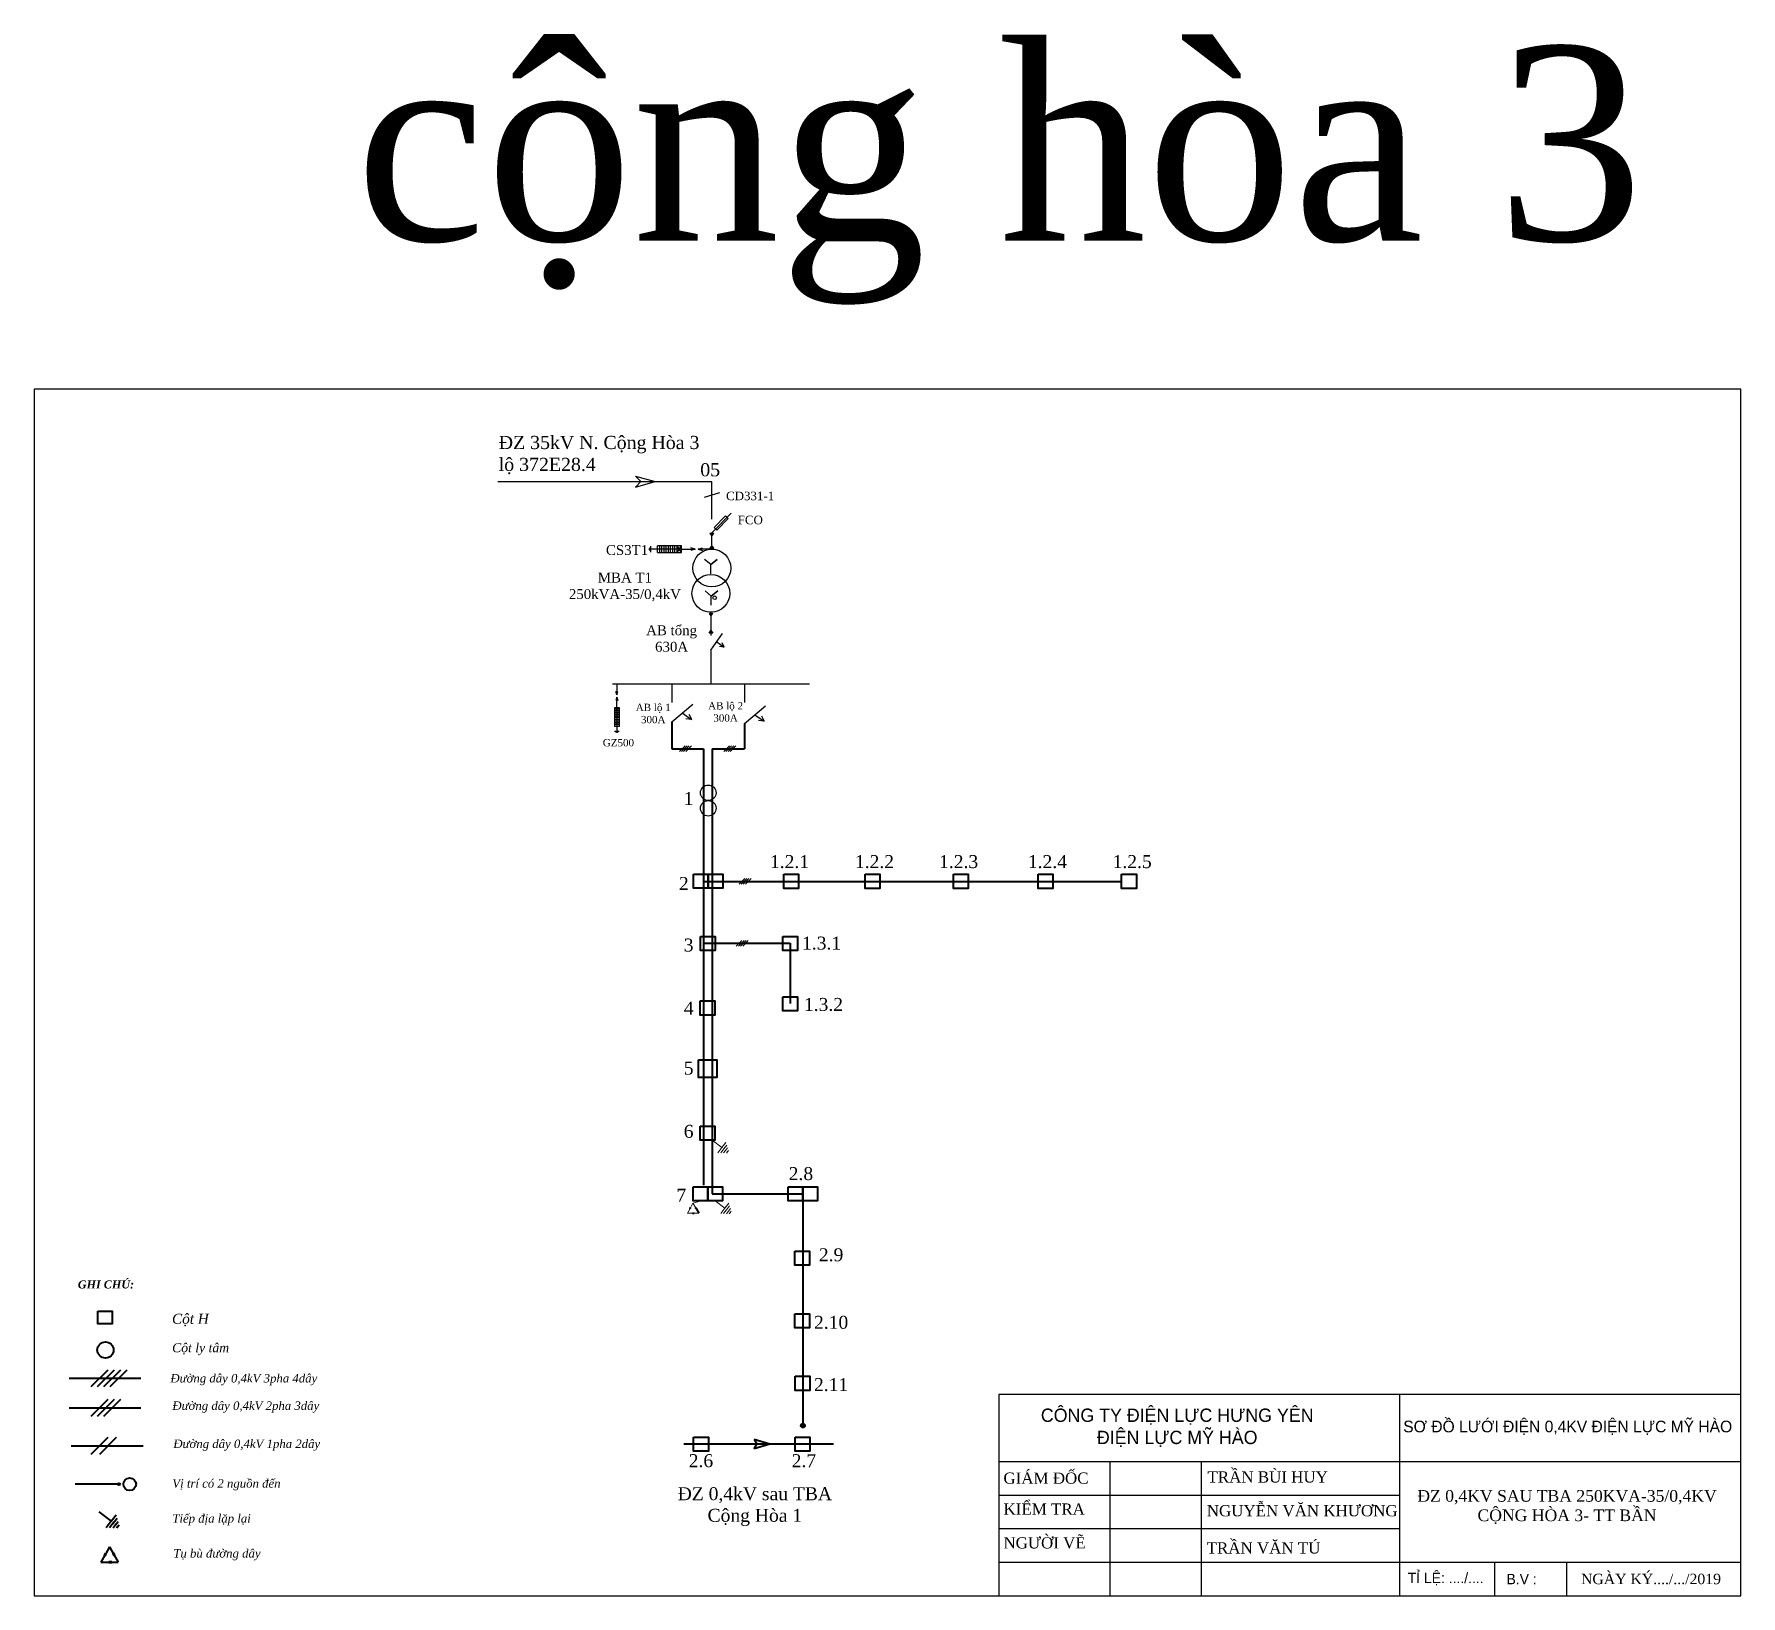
# Model space of a CAD drawing. Extents: x -2498 to 13808, y -1476 to 9052.
# Drawn here: x 12330.8 to 12594.3, y 3910.4 to 4151.5 of the extents above; entities that cross this region are included whole.
import ezdxf

# ---------------------------------------------------------------- set-up
doc = ezdxf.new("R2010")
doc.units = 0
doc.header["$LTSCALE"] = 0.08
doc.header["$MEASUREMENT"] = 0
doc.layers.get('0').update_dxf_attribs({"linetype": 'CONTINUOUS', "lineweight": 40})
doc.layers.add('Duong manh', color=8, linetype='CONTINUOUS')
doc.layers.add('khung', color=3, linetype='CONTINUOUS', lineweight=18)
doc.layers.add('NET DAM', color=6, linetype='CONTINUOUS', lineweight=25)
doc.styles.add('anh thong', font='times.ttf', dxfattribs={"height": 0.5})
doc.styles.get("Standard").update_dxf_attribs({"font": 'VHTEKN.TTF', "height": 2.5})

msp = doc.modelspace()

# ---------------------------------------------------------------- texts
at = {"color": 0, "linetype": 'Continuous', "lineweight": 30, "ltscale": 10}
for s, insert, char_height, width, attachment_point in [('{\\fTimes New Roman|b0|i0|c0|p18;cộng hòa 3}', (12380.41, 4149.61), 30, 395.821, 1), ('{\\fTimes New Roman|b0|i0|c238|p18;Đ\\fTimes New Roman|b0|i0|c0|p18;Z 0,4KV SAU TBA 250KVA-35/0,4KV \\PCỘNG HÒA 3- TT BẦN}', (12567.42, 3924.09), 1.8, 76.0192, 5)]:
    msp.add_mtext(s, dxfattribs=dict(at, insert=insert, char_height=char_height, width=width, attachment_point=attachment_point))
at = {"lineweight": -3, "style": 'anh thong'}
for s, insert, char_height, width, attachment_point in [('{\\fTimes New Roman|b0|i0|c238|p18;Đ}Z 35kV N. Cộng Hòa 3 \\Plộ 372E28.4', (12402.51, 4089.46), 2.0289, 101.951, 1), ('05', (12433.62, 4085.25), 2.029, 24.7144, 1), ('CD331-1', (12437.61, 4080.85), 1.319, 24.7144, 1), ('FCO', (12439.41, 4077.14), 1.319, 24.7144, 1), ('CS3T1', (12419.06, 4072.6), 1.522, 32.9356, 1), ('MBA T1\\P250kVA-35/0,4kV', (12421.99, 4068.34), 1.5217, 75.0432, 2), ('AB tổng\\P630A', (12429.2, 4060.21), 1.522, 34.7993, 2), ('AB lộ 1\\P300A', (12426.36, 4048.11), 1.127, 34.7993, 2), ('AB lộ 2\\P300A', (12437.53, 4048.35), 1.127, 34.7993, 2), ('GZ500', (12420.99, 4042.66), 1.127, 34.7993, 2)]:
    msp.add_mtext(s, dxfattribs=dict(at, insert=insert, char_height=char_height, width=width, attachment_point=attachment_point))
at = {"color": 0, "lineweight": 30, "style": 'anh thong'}
for s, insert, char_height, width, attachment_point in [('1', (12431.83, 4034.49), 2, 40.1436, 2), ('1.2.1', (12447.4, 4024.74), 2, 40.1436, 2), ('1.2.2', (12460.51, 4024.74), 2, 40.1436, 2), ('1.2.3', (12473.51, 4024.74), 2, 40.1436, 2), ('1.2.4', (12487.21, 4024.74), 2, 40.1436, 2), ('1.2.5', (12500.29, 4024.74), 2, 40.1436, 2), ('2', (12431.08, 4021.36), 2, 40.1436, 2), ('3', (12431.83, 4011.86), 2, 40.1436, 2), ('1.3.1', (12452.35, 4012.16), 2, 40.1436, 2), ('4', (12431.83, 4002.11), 2, 40.1436, 2), ('1.3.2', (12452.64, 4002.69), 2, 40.1436, 2), ('5', (12431.83, 3992.85), 2, 40.1436, 2), ('6', (12431.83, 3983.1), 2, 40.1436, 2), ('2.8', (12449.16, 3976.57), 2, 40.1436, 2), ('7', (12430.7, 3973.22), 2, 40.1436, 2), ('2.9', (12453.82, 3964.04), 2, 40.1436, 2), ('{\\fTimes New Roman|b0|i1|c0|p18;Cột H}', (12352.08, 3953.94), 1.5543, 27.0089, 1), ('2.10', (12453.82, 3953.61), 2, 40.1436, 2), ('{\\fTimes New Roman|b0|i1|c0|p18;Cột ly tâm}', (12352.09, 3949.39), 1.3994, 27.0089, 1), ('2.11', (12453.82, 3944), 2, 40.1436, 2), ('2.6', (12433.73, 3932.25), 2, 40.1436, 2), ('2.7', (12449.62, 3932.25), 2, 40.1436, 2), ('ĐZ 0,4kV sau TBA \\PCộng Hòa 1', (12442.05, 3927.15), 2, 40.1436, 2)]:
    msp.add_mtext(s, dxfattribs=dict(at, insert=insert, char_height=char_height, width=width, attachment_point=attachment_point))
at = {"attachment_point": 1, "style": 'anh thong'}
for s, insert, char_height, width in [('{\\fTimes New Roman|b1|i1|c0|p18;GHI CHÚ:}', (12337.54, 3959.08), 1.2403, 17.8736), ('{\\fTimes New Roman|b0|i1|c238|p18;Đ\\fTimes New Roman|b0|i1|c0|p18;ường dây 0,4kV 3pha 4dây}', (12351.83, 3944.63), 1.3056, 33.3352), ('{\\fTimes New Roman|b0|i1|c238|p18;Đư\\fTimes New Roman|b0|i1|c0|p18;ờng dây 0,4kV 2pha 3dây}', (12352.14, 3940.4), 1.3056, 33.3352), ('{\\fTimes New Roman|b0|i1|c238|p18;Đư\\fTimes New Roman|b0|i1|c0|p18;ờng dây 0,4kV 1pha 2dây}', (12352.28, 3934.51), 1.3056, 33.3352), ('{\\fTimes New Roman|b0|i1|c0|p18;Vị trí có 2 nguồn đến}', (12352.13, 3928.39), 1.3056, 33.3352), ('{\\fTimes New Roman|b0|i1|c0|p18;Tiếp địa lặp lại}', (12352.13, 3922.99), 1.3056, 33.3352), ('{\\fTimes New Roman|b0|i1|c0|p18;Tụ bù đường dây}', (12352.28, 3917.6), 1.3056, 33.3352)]:
    msp.add_mtext(s, dxfattribs=dict(at, insert=insert, char_height=char_height, width=width))

# ---------------------------------------------------------------- blocks, each defined once
blk = doc.blocks.new('khung')
at = {"layer": 'khung', "color": 5, "lineweight": -3, "ltscale": 4}
for p, q in [((630143, 2296298.9), (632881, 2296298.9)), ((630143, 2295554.2), (630143, 2296298.9)), ((631620.1, 2296298.9), (631620.1, 2295554.2)), ((630143, 2296050.6), (631457.3, 2296050.6)), ((630143, 2296050.6), (632881, 2296050.6)), ((630552, 2296050.6), (630552, 2295554.2)), ((630888.9, 2296050.6), (630888.9, 2295554.2)), ((630143, 2295926.5), (631620.1, 2295926.5)), ((630143, 2295802.4), (631620.1, 2295802.4)), ((630143, 2295678.3), (631512, 2295678.3)), ((630143, 2295678.3), (632881, 2295678.3)), ((631972.7, 2295554.2), (631972.7, 2295678.3)), ((632238.4, 2295554.2), (632238.4, 2295678.3))]:
    blk.add_line(p, q, dxfattribs=at)
blk.add_lwpolyline([(632881, 2300009), (626580.6, 2300009), (626580.6, 2295554.2), (632881, 2295554.2), (632881, 2300009)], dxfattribs=at)
at = {"layer": 'Duong manh', "color": 0, "lineweight": -3, "ltscale": 4}
for s, insert, char_height, width, attachment_point in [('{\\f.VnAvantH|b0|i0|c0|p34;C¤NG TY §IÖN LùC H¦NG Y£N\\P®iÖn lùc mü hµo}', (630800.1, 2296174.8), 49.141, 1314.329, 5), ('{\\f.VnAvantH|b0|i0|c0|p34;s¬ ®å l\xadíi ®iÖn 0,4kv ®iÖn lùc mü hµo}', (632241.6, 2296174.8), 43.049, 1423.665, 5), ('{\\fTimes New Roman|b0|i0|c0|p18; GIÁM ĐỐC}', (630143, 2295988.6), 41.37, 409.064, 4), ('{\\fTimes New Roman|b0|i0|c0|p18; TRẦN BÙI HUY}', (630896.3, 2295992.9), 41.37, 536.856, 4), ('{\\f.VnAvantH|b0|i0|c0|p34; \\fTimes New Roman|b0|i0|c0|p18; KIỂM TRA}', (630128, 2295874.7), 41.37, 409.064, 4), ('{\\fTimes New Roman|b0|i0|c0|p18; NGUYỄN VĂN KHƯƠNG}', (630893.6, 2295868.1), 41.37, 717.247, 4), ('{\\fTimes New Roman|b0|i0|c0|p18; NGƯỜI VẼ}', (630143, 2295749.5), 41.37, 409.064, 4), ('{\\f.VnAvantH|b0|i0|c0|p34; \\fTimes New Roman|b0|i0|c0|p18;TRẦN VĂN TÚ}', (630893.4, 2295730.7), 41.37, 536.856, 4), ('{\\f.VnAvantH|b0|i0|c0|p34; tØ lÖ: ..../....}', (631636.6, 2295616.3), 38.475, 301.491, 4), ('{\\f.VnAvantH|b0|i0|c0|p34;b.v :}', (632071.5, 2295616.3), 38.475, 424.338, 5), ('{\\fTimes New Roman|b0|i0|c0|p18;NGÀY KÝ..../.../2019}', (632549.2, 2295616.3), 38.475, 820.671, 5)]:
    blk.add_mtext(s, dxfattribs=dict(at, insert=insert, char_height=char_height, width=width, attachment_point=attachment_point))

# ---------------------------------------------------------------- hatches: boundary and pattern name
at = {"linetype": 'Continuous', "lineweight": 40, "ltscale": 8}
msp.add_hatch(color=0, dxfattribs=at).paths.add_polyline_path([(12449.76, 3936.67, 1), (12449.17, 3936.67, 1)])
at = {"linetype": 'Continuous', "ltscale": 8}
msp.add_hatch(color=256, dxfattribs=at).paths.add_polyline_path([(12344.06, 3927.63, 1), (12343.73, 3927.63, 1)])

# ---------------------------------------------------------------- linework, layer by layer
at = {"lineweight": -3}
for p, q in [((12402.36, 4082.4), (12435.41, 4082.4)), ((12423.64, 4083.25), (12426.65, 4082.4)), ((12423.64, 4083.25), (12424.45, 4082.4)), ((12423.64, 4081.56), (12426.65, 4082.4)), ((12423.64, 4081.56), (12424.45, 4082.4)), ((12435.41, 4076.58), (12435.41, 4082.4)), ((12436.57, 4080.66), (12434.24, 4079.94)), ((12435.41, 4074.48), (12438.38, 4077.55)), ((12435.72, 4074.39), (12435.12, 4074.39)), ((12435.12, 4074.39), (12435.41, 4074.02)), ((12435.41, 4071.97), (12435.41, 4074.48)), ((12435.41, 4074.02), (12435.72, 4074.39)), ((12425.78, 4071.87), (12425.78, 4072.07)), ((12425.9, 4071.73), (12425.9, 4072.21)), ((12426.01, 4071.52), (12426.01, 4072.42)), ((12427.02, 4071.97), (12426.03, 4071.97)), ((12430.71, 4072.47), (12427.02, 4072.47)), ((12427.02, 4071.47), (12427.02, 4072.47)), ((12430.71, 4071.97), (12427.02, 4071.97)), ((12427.36, 4071.47), (12427.36, 4072.47)), ((12427.69, 4071.47), (12427.69, 4072.47)), ((12428.03, 4071.47), (12428.03, 4072.47)), ((12428.36, 4071.47), (12428.36, 4072.47)), ((12428.7, 4071.47), (12428.7, 4072.47)), ((12429.03, 4071.47), (12429.03, 4072.47)), ((12429.37, 4071.47), (12429.37, 4072.47)), ((12429.7, 4071.47), (12429.7, 4072.47)), ((12430.71, 4071.47), (12430.04, 4072.47)), ((12430.04, 4071.47), (12430.71, 4072.47)), ((12430.04, 4071.47), (12430.04, 4072.47)), ((12430.71, 4071.47), (12430.71, 4072.47)), ((12430.71, 4071.97), (12432.82, 4071.97)), ((12432.82, 4071.97), (12432.17, 4072.19)), ((12432.82, 4071.97), (12432.17, 4071.75)), ((12433.3, 4071.97), (12433.95, 4072.19)), ((12435.41, 4071.97), (12433.3, 4071.97)), ((12433.3, 4071.97), (12433.95, 4071.75)), ((12435.11, 4072.09), (12435.39, 4072.46)), ((12435.71, 4072.09), (12435.11, 4072.09)), ((12435.39, 4072.46), (12435.71, 4072.09)), ((12435.23, 4069.58), (12434.28, 4070.4)), ((12435.23, 4069.58), (12436.24, 4070.4)), ((12436.24, 4070.4), (12435.23, 4069.58)), ((12435.23, 4068.19), (12435.23, 4069.58)), ((12435.31, 4064.71), (12434.37, 4065.52)), ((12435.31, 4064.71), (12436.33, 4065.52)), ((12436.33, 4065.52), (12435.31, 4064.71)), ((12435.31, 4063.31), (12435.31, 4064.71)), ((12435.58, 4062.05), (12434.98, 4062.05)), ((12434.98, 4062.05), (12435.26, 4061.68)), ((12435.26, 4062.23), (12435.26, 4058.64)), ((12435.26, 4061.68), (12435.58, 4062.05)), ((12434.98, 4059.03), (12435.26, 4059.4)), ((12435.58, 4059.03), (12434.98, 4059.03)), ((12435.26, 4059.4), (12435.58, 4059.03)), ((12435.26, 4056.36), (12437.06, 4058.96)), ((12436.16, 4057.66), (12437.32, 4056.85)), ((12437.33, 4056.85), (12437, 4057.49)), ((12435.26, 4056.36), (12435.26, 4051.16)), ((12437.33, 4056.85), (12436.61, 4056.93)), ((12420.06, 4051.16), (12450.47, 4051.16)), ((12420.75, 4049.51), (12420.58, 4050.02)), ((12420.75, 4051.16), (12420.75, 4049.51)), ((12420.75, 4049.51), (12420.92, 4050.02)), ((12429.21, 4051.16), (12429.21, 4048.32)), ((12440.43, 4051.16), (12440.43, 4048.32)), ((12420.36, 4047.49), (12420.36, 4044.61)), ((12421.15, 4047.49), (12420.36, 4046.97)), ((12421.15, 4046.97), (12420.36, 4047.49)), ((12421.15, 4047.49), (12420.36, 4047.49)), ((12421.15, 4046.97), (12420.36, 4046.97)), ((12421.15, 4046.71), (12420.36, 4046.71)), ((12420.75, 4049.14), (12420.58, 4048.63)), ((12420.75, 4047.49), (12420.75, 4049.14)), ((12420.75, 4049.14), (12420.92, 4048.63)), ((12420.75, 4047.49), (12420.75, 4044.61)), ((12429.21, 4045.32), (12432.47, 4048.04)), ((12440.43, 4045.05), (12443.7, 4047.77)), ((12421.15, 4046.45), (12420.36, 4046.45)), ((12421.15, 4046.18), (12420.36, 4046.18)), ((12421.15, 4045.97), (12420.36, 4045.97)), ((12421.15, 4045.7), (12420.36, 4045.7)), ((12421.15, 4045.44), (12420.36, 4045.44)), ((12421.15, 4045.14), (12420.36, 4045.14)), ((12421.15, 4044.88), (12420.36, 4044.88)), ((12421.15, 4044.61), (12420.36, 4044.61)), ((12420.75, 4044.61), (12420.75, 4043.84)), ((12430.84, 4046.68), (12432.29, 4045.67)), ((12432.3, 4045.66), (12431.4, 4045.76)), ((12432.3, 4045.66), (12431.89, 4046.46)), ((12442.06, 4046.41), (12443.51, 4045.4)), ((12443.51, 4045.4), (12442.62, 4045.51)), ((12443.52, 4045.39), (12443.11, 4046.19)), ((12421.11, 4043.83), (12420.4, 4043.83)), ((12420.94, 4043.74), (12420.56, 4043.74)), ((12420.84, 4043.65), (12420.67, 4043.65))]:
    msp.add_line(p, q, dxfattribs=at)
at = {"linetype": 'Continuous', "lineweight": -3, "ltscale": 8}
for p, q in [((12427.02, 4071.47), (12430.71, 4071.47)), ((12421.15, 4044.61), (12421.15, 4047.49))]:
    msp.add_line(p, q, dxfattribs=at)
at = {"color": 0, "linetype": 'Continuous', "lineweight": 40, "ltscale": 8}
for p, q in [((12429.21, 4045.32), (12429.21, 4041.16)), ((12440.43, 4045.05), (12440.43, 4041.16)), ((12429.21, 4041.17), (12434.11, 4041.17)), ((12434.11, 4041.17), (12434.11, 3973.8)), ((12435.48, 4041.17), (12435.48, 3972.44)), ((12435.48, 4041.17), (12440.43, 4041.17)), ((12434.11, 4020.69), (12498.67, 4020.69)), ((12434.11, 4011.14), (12447.5, 4011.14)), ((12447.5, 4011.14), (12447.5, 4001.81)), ((12435.48, 3972.44), (12449.47, 3972.44)), ((12449.47, 3972.44), (12449.47, 3936.67)), ((12432.98, 3970.17), (12433.38, 3969.45)), ((12454.17, 3933.81), (12431.07, 3933.81)), ((12444.36, 3933.81), (12441.95, 3934.53)), ((12441.95, 3934.53), (12442.37, 3933.81)), ((12444.36, 3933.81), (12441.95, 3933.09)), ((12441.95, 3933.09), (12442.37, 3933.81))]:
    msp.add_line(p, q, dxfattribs=at)
at = {"linetype": 'Continuous', "lineweight": 9, "ltscale": 8}
for p, q in [((12431.28, 4041.6), (12430.41, 4040.73)), ((12431.6, 4041.6), (12430.73, 4040.73)), ((12431.93, 4041.6), (12431.06, 4040.73)), ((12432.25, 4041.6), (12431.38, 4040.73)), ((12438.13, 4041.6), (12437.26, 4040.73)), ((12438.45, 4041.6), (12437.59, 4040.73)), ((12438.78, 4041.6), (12437.91, 4040.73)), ((12439.1, 4041.6), (12438.24, 4040.73)), ((12440.48, 4021.12), (12439.61, 4020.25)), ((12440.81, 4021.12), (12439.94, 4020.25)), ((12441.13, 4021.12), (12440.27, 4020.25)), ((12441.46, 4021.12), (12440.59, 4020.25)), ((12440.06, 4011.57), (12439.19, 4010.7)), ((12440.39, 4011.57), (12439.52, 4010.7)), ((12440.71, 4011.57), (12439.84, 4010.7)), ((12441.04, 4011.57), (12440.17, 4010.7)), ((12435.48, 3980.74), (12436.96, 3979.59)), ((12436.96, 3979.59), (12436.35, 3978.8)), ((12437.24, 3979.37), (12436.78, 3978.78)), ((12436.96, 3979.59), (12437.58, 3980.38)), ((12437.53, 3979.16), (12437.22, 3978.76)), ((12437.24, 3979.37), (12437.7, 3979.97)), ((12437.53, 3979.16), (12437.83, 3979.55)), ((12437.81, 3978.94), (12437.65, 3978.74)), ((12437.81, 3978.94), (12437.96, 3979.14)), ((12431.96, 3970.34), (12432.21, 3970.21)), ((12432.5, 3971), (12432.09, 3970.27)), ((12432.5, 3971), (12432.92, 3970.27)), ((12433.05, 3970.34), (12432.8, 3970.21)), ((12435.93, 3971.35), (12437.41, 3970.21)), ((12437.41, 3970.21), (12438.02, 3971)), ((12437.69, 3969.99), (12438.15, 3970.58)), ((12432.04, 3970.17), (12431.63, 3969.45)), ((12431.63, 3969.45), (12432.49, 3969.45)), ((12431.91, 3970.24), (12432.15, 3970.11)), ((12432.49, 3969.45), (12432.5, 3969.45)), ((12432.5, 3969.59), (12432.5, 3969.31)), ((12432.63, 3969.59), (12432.63, 3969.31)), ((12432.63, 3969.45), (12433.38, 3969.45)), ((12433.1, 3970.24), (12432.85, 3970.11)), ((12437.41, 3970.21), (12436.79, 3969.41)), ((12437.69, 3969.99), (12437.23, 3969.39)), ((12437.97, 3969.77), (12437.67, 3969.37)), ((12437.97, 3969.77), (12438.28, 3970.16)), ((12438.25, 3969.55), (12438.1, 3969.35)), ((12438.25, 3969.55), (12438.41, 3969.75))]:
    msp.add_line(p, q, dxfattribs=at)
at = {"color": 0, "linetype": 'Continuous', "lineweight": 9, "ltscale": 8}
msp.add_line((12432.51, 3971), (12433.76, 3971.35), dxfattribs=at)
at = {"linetype": 'Continuous', "ltscale": 8}
for p, q in [((12336.19, 3943.97), (12347.29, 3943.97)), ((12342.17, 3945.25), (12339.56, 3942.64)), ((12343.15, 3945.25), (12340.54, 3942.64)), ((12344.13, 3945.25), (12341.52, 3942.64)), ((12345.11, 3945.25), (12342.5, 3942.64)), ((12336.19, 3939.4), (12347.29, 3939.4)), ((12342.17, 3940.68), (12339.56, 3938.07)), ((12343.15, 3940.68), (12340.54, 3938.07)), ((12344.13, 3940.68), (12341.52, 3938.07)), ((12336.52, 3933.52), (12347.61, 3933.52)), ((12342.17, 3934.81), (12339.56, 3932.19)), ((12343.48, 3934.81), (12340.87, 3932.19)), ((12343.89, 3927.63), (12337.14, 3927.63)), ((12340.8, 3923.34), (12342.67, 3921.9)), ((12342.67, 3921.9), (12343.44, 3922.9)), ((12342.67, 3921.9), (12341.89, 3920.9)), ((12343.02, 3921.63), (12342.44, 3920.88)), ((12343.37, 3921.35), (12342.99, 3920.85)), ((12343.02, 3921.63), (12343.6, 3922.38)), ((12343.37, 3921.35), (12343.76, 3921.85)), ((12343.73, 3921.08), (12343.53, 3920.83)), ((12343.73, 3921.08), (12343.92, 3921.33)), ((12342.43, 3917.94), (12341.81, 3916.84)), ((12342.43, 3917.94), (12343.05, 3916.84)), ((12341.72, 3916.69), (12341.1, 3915.6)), ((12341.1, 3915.6), (12342.4, 3915.6)), ((12341.53, 3916.79), (12341.9, 3916.6)), ((12341.61, 3916.94), (12341.98, 3916.75)), ((12342.4, 3915.6), (12342.43, 3915.6)), ((12342.43, 3915.81), (12342.43, 3915.39)), ((12342.63, 3915.81), (12342.63, 3915.39)), ((12342.63, 3915.6), (12343.76, 3915.6)), ((12343.25, 3916.94), (12342.87, 3916.75)), ((12343.33, 3916.79), (12342.96, 3916.6)), ((12343.14, 3916.69), (12343.76, 3915.6))]:
    msp.add_line(p, q, dxfattribs=at)
at = {"lineweight": -3}
msp.add_lwpolyline([(12436.19, 4074.9), (12437.92, 4076.7), (12437.51, 4077.1), (12435.78, 4075.3)], close=True, dxfattribs=at)
at = {"color": 0, "linetype": 'Continuous', "lineweight": 40, "ltscale": 8}
for points in [[(12432.59, 4021.81), (12434.86, 4021.81), (12434.86, 4019.64), (12432.59, 4019.64)], [(12434.86, 4021.81), (12437.13, 4021.81), (12437.13, 4019.64), (12434.86, 4019.64)], [(12446.54, 4021.78), (12448.81, 4021.78), (12448.81, 4019.6), (12446.54, 4019.6)], [(12459.09, 4021.78), (12461.36, 4021.78), (12461.36, 4019.6), (12459.09, 4019.6)], [(12472.69, 4021.78), (12474.96, 4021.78), (12474.96, 4019.6), (12472.69, 4019.6)], [(12485.77, 4021.78), (12488.04, 4021.78), (12488.04, 4019.6), (12485.77, 4019.6)], [(12498.67, 4021.78), (12500.94, 4021.78), (12500.94, 4019.6), (12498.67, 4019.6)], [(12433.65, 4012.2), (12435.92, 4012.2), (12435.92, 4010.03), (12433.65, 4010.03)], [(12446.36, 4012.2), (12448.63, 4012.2), (12448.63, 4010.03), (12446.36, 4010.03)], [(12433.62, 4002.23), (12435.89, 4002.23), (12435.89, 4000.05), (12433.62, 4000.05)], [(12446.36, 4002.87), (12448.63, 4002.87), (12448.63, 4000.69), (12446.36, 4000.69)], [(12433.34, 3993.11), (12436.18, 3993.11), (12436.18, 3990.39), (12433.34, 3990.39)], [(12433.62, 3982.91), (12435.89, 3982.91), (12435.89, 3980.74), (12433.62, 3980.74)], [(12432.52, 3973.53), (12434.79, 3973.53), (12434.79, 3971.35), (12432.52, 3971.35)], [(12434.79, 3973.53), (12437.06, 3973.53), (12437.06, 3971.35), (12434.79, 3971.35)], [(12447.19, 3973.53), (12449.47, 3973.53), (12449.47, 3971.35), (12447.19, 3971.35)], [(12449.47, 3973.53), (12451.74, 3973.53), (12451.74, 3971.35), (12449.47, 3971.35)], [(12448.23, 3963.6), (12450.5, 3963.6), (12450.5, 3961.42), (12448.23, 3961.42)], [(12448.23, 3953.94), (12450.5, 3953.94), (12450.5, 3951.76), (12448.23, 3951.76)], [(12448.25, 3944.28), (12450.52, 3944.28), (12450.52, 3942.11), (12448.25, 3942.11)], [(12432.6, 3934.9), (12434.87, 3934.9), (12434.87, 3932.72), (12432.6, 3932.72)], [(12448.27, 3934.9), (12450.54, 3934.9), (12450.54, 3932.72), (12448.27, 3932.72)]]:
    msp.add_lwpolyline(points, close=True, dxfattribs=at)
at = {"linetype": 'Continuous', "ltscale": 8}
msp.add_lwpolyline([(12340.64, 3954.35), (12342.85, 3954.35), (12342.85, 3952.39), (12340.64, 3952.39)], close=True, dxfattribs=at)
at = {"lineweight": -3}
for centre, radius in [((12435.41, 4069.06), 2.92), ((12435.26, 4065.15), 2.92), ((12435.85, 4064.47), 0.279)]:
    msp.add_circle(centre, radius, dxfattribs=at)
at = {"lineweight": -3, "ltscale": 8}
for centre in [(12434.86, 4034.36), (12434.86, 4031.97)]:
    msp.add_circle(centre, 1.2, dxfattribs=at)
at = {"linetype": 'Continuous', "ltscale": 8}
for centre, radius in [((12341.8, 3948.34), 1.25), ((12345.55, 3927.62), 0.974), ((12343.89, 3927.63), 0.161)]:
    msp.add_circle(centre, radius, dxfattribs=at)
at = {"color": 0, "linetype": 'Continuous', "lineweight": 40, "ltscale": 8}
msp.add_circle((12449.47, 3936.67), 0.299, dxfattribs=at)
at = {"linetype": 'Continuous', "lineweight": 9, "ltscale": 8}
for p in [(12437.24, 3979.37), (12437.53, 3979.16), (12437.81, 3978.94), (12437.69, 3969.99), (12437.97, 3969.77), (12438.25, 3969.55)]:
    msp.add_point(p, dxfattribs=at)
at = {"linetype": 'Continuous', "ltscale": 8}
for p in [(12343.02, 3921.63), (12343.37, 3921.35), (12343.73, 3921.08)]:
    msp.add_point(p, dxfattribs=at)

# ---------------------------------------------------------------- block references
at = {"layer": 'NET DAM', "color": 7, "xscale": 0.04181590160493216, "yscale": 0.04181590160321321, "zscale": 0.04181590160326656}
msp.add_blockref('khung', (-13870.23, -92080.29), dxfattribs=at)

msp.set_redraw_order([(e.dxf.handle, doc.entitydb.next_handle()) for e in msp.query("TEXT MTEXT ATTDEF DIMENSION ARC_DIMENSION")])  # texts and dimensions are drawn at this point

doc.saveas('drawing.dxf')
